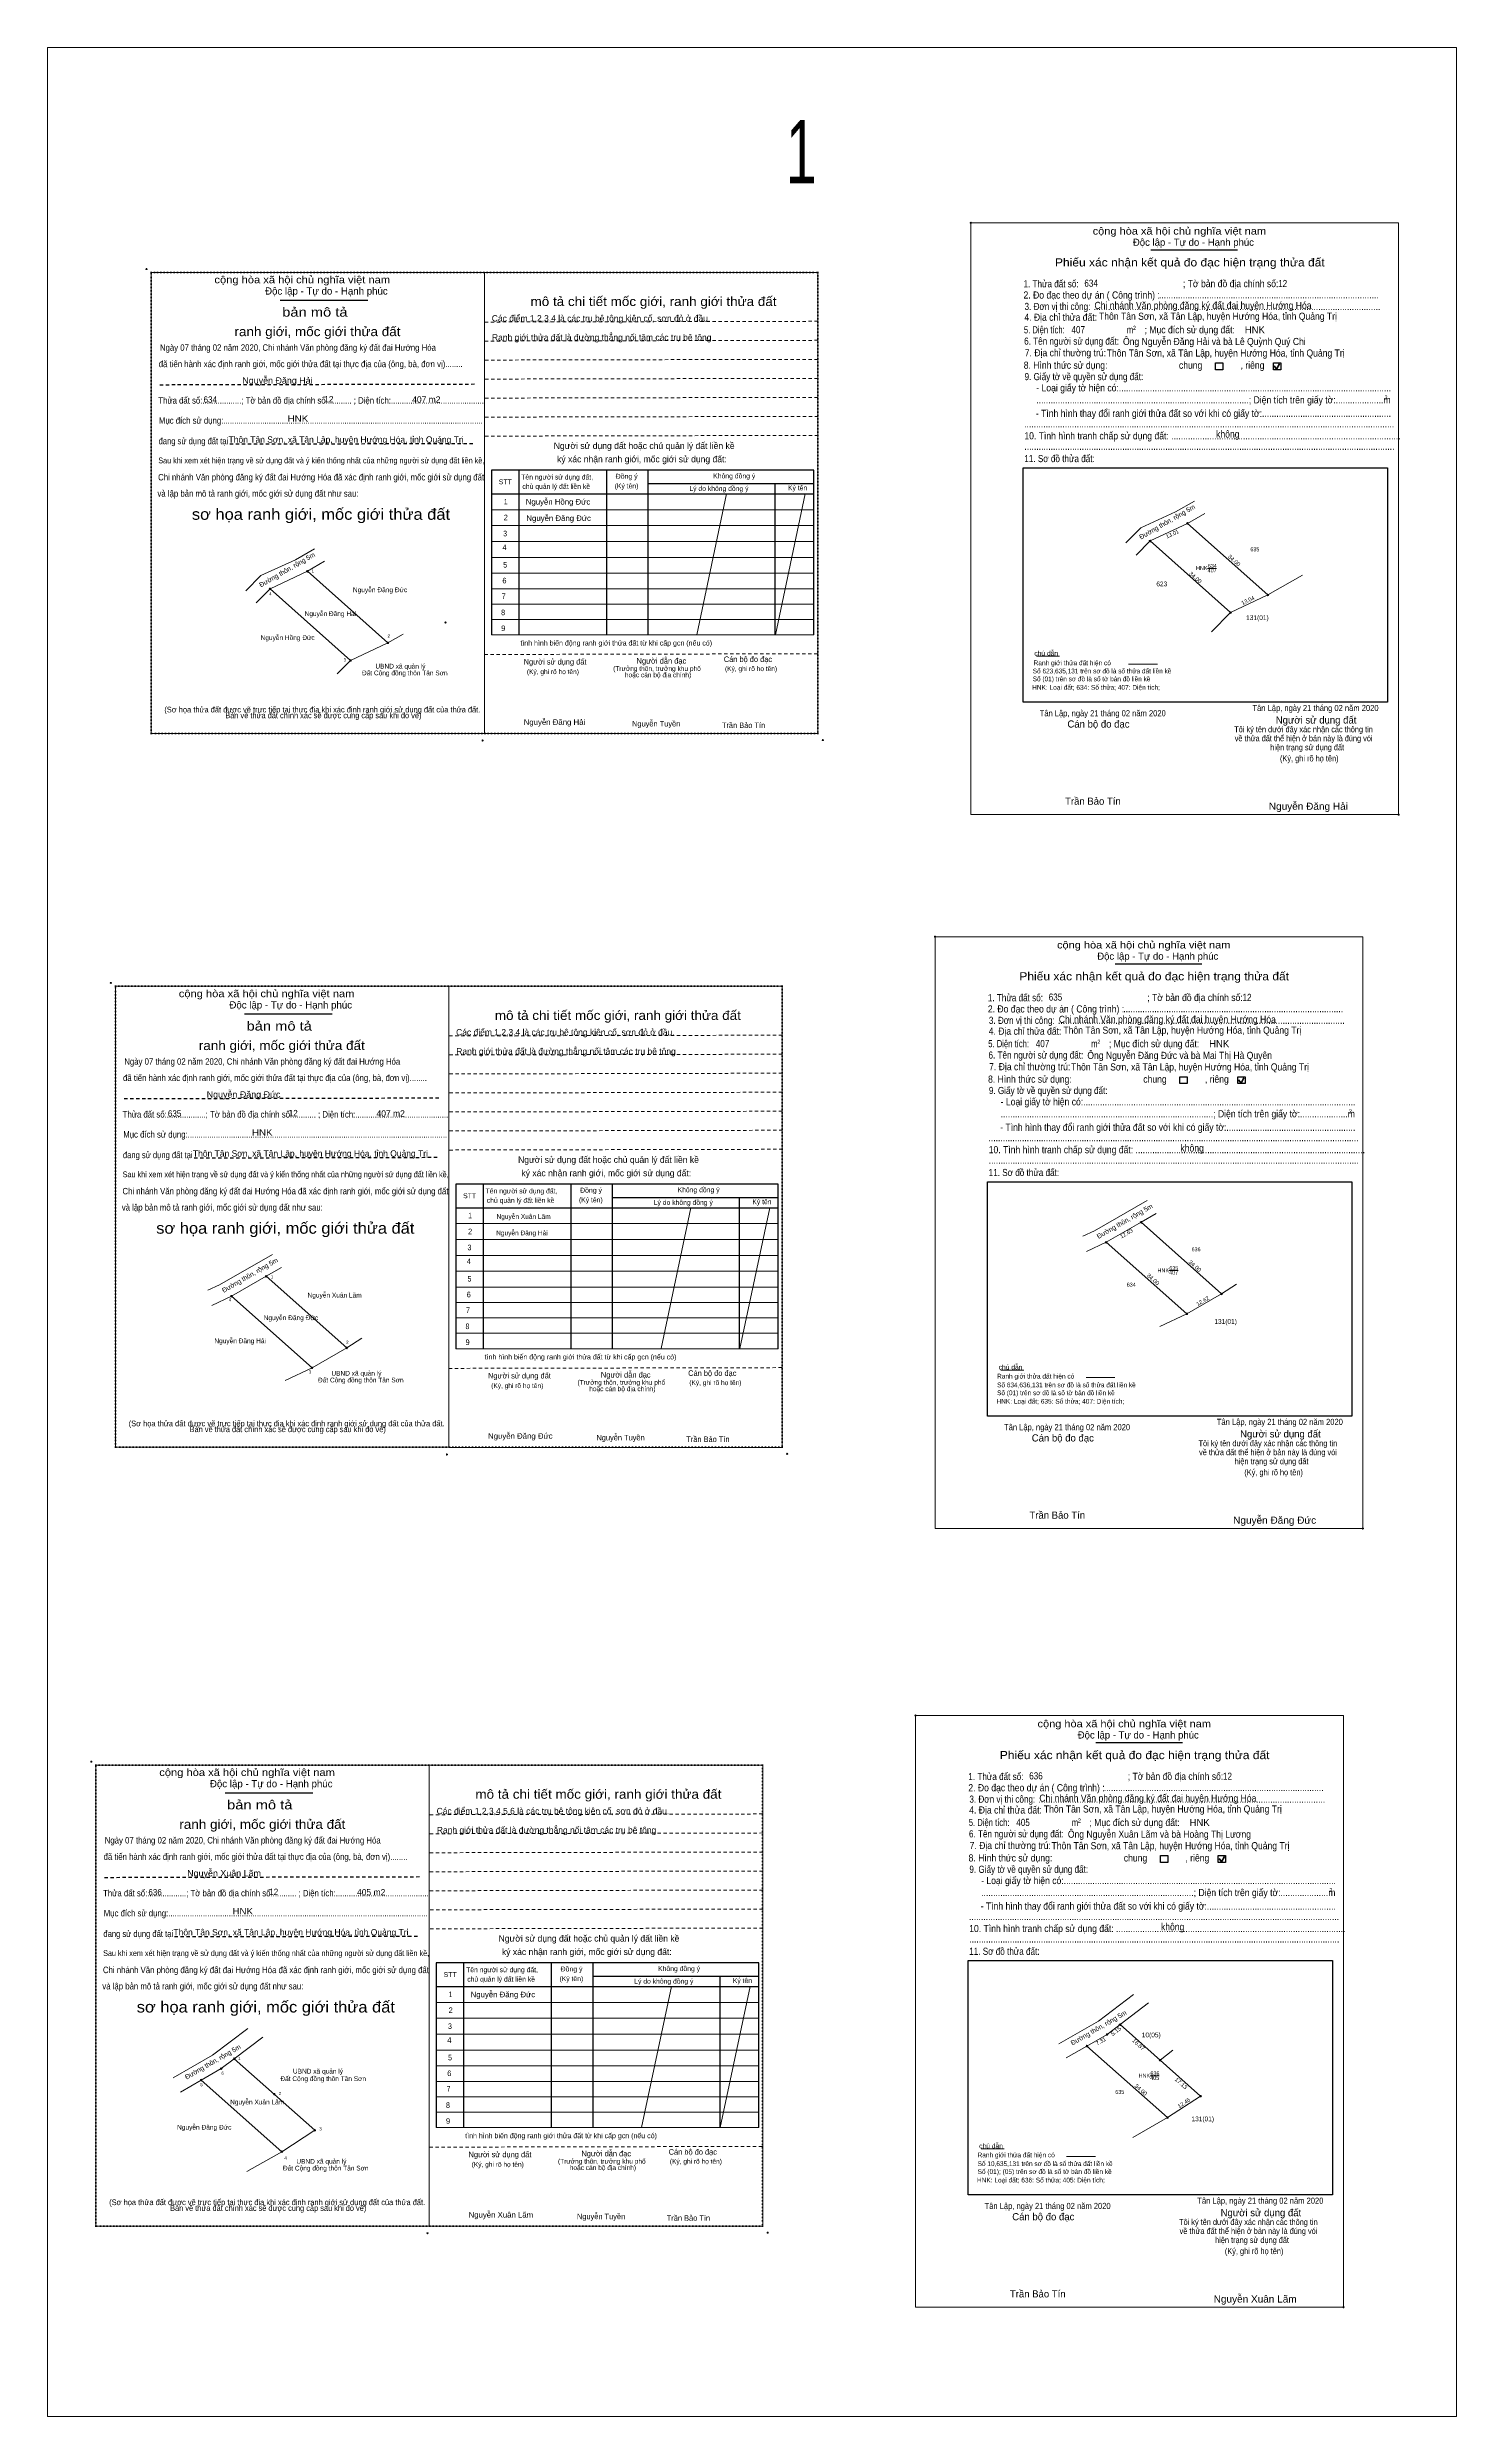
# Model space of a CAD drawing. Header units: metres. Extents: x 546991 to 548960, y 1836850 to 1838398.
# Drawn here: x 547536 to 547980, y 1837346 to 1838093 of the extents above; entities that cross this region are included whole.
import ezdxf
from ezdxf.enums import TextEntityAlignment as Align

# ---------------------------------------------------------------- set-up
doc = ezdxf.new("R2010")
doc.units = ezdxf.units.M
doc.header["$LTSCALE"] = 0.7
doc.header["$PDMODE"] = 32
doc.header["$PDSIZE"] = 0.35
doc.linetypes.add('DOTTED', pattern=[1.5, 0.3, -1.2])
doc.linetypes.add('SHORT_DASHED', pattern=[2.7, 1.5, -1.2])
for name, color, linetype, lineweight in [('1', 7, 'SHORT_DASHED', 13), ('10', 7, 'Continuous', 13), ('11', 7, 'Continuous', 13), ('13', 7, 'Continuous', 13), ('17', 7, 'Continuous', 13), ('2', 7, 'Continuous', 13), ('55', 7, 'Continuous', 13), ('6', 7, 'Continuous', 13), ('63', 7, 'Continuous', 13)]:
    doc.layers.add(name, color=color, linetype=linetype, lineweight=lineweight)
doc.layers.add('16', color=7, linetype='Continuous')

msp = doc.modelspace()

# ---------------------------------------------------------------- hatches: boundary and pattern name
at = {"layer": '13'}
for points in [[(547883.96, 1837937.58, 1), (547883.46, 1837937.58, 1)], [(547895.73, 1837943.12, 1), (547895.23, 1837943.12, 1)], [(547606.31, 1837922.48, 1), (547605.81, 1837922.48, 1)], [(547618.08, 1837928.02, 1), (547617.58, 1837928.02, 1)], [(547909.34, 1837914.96, 1), (547908.84, 1837914.96, 1)], [(547921.13, 1837920.53, 1), (547920.63, 1837920.53, 1)], [(547631.69, 1837899.86, 1), (547631.19, 1837899.86, 1)], [(547643.48, 1837905.43, 1), (547642.98, 1837905.43, 1)], [(547881.1, 1837722.59, 1), (547880.6, 1837722.59, 1)], [(547870.15, 1837716.3, 1), (547869.65, 1837716.3, 1)], [(547605.12, 1837705.56, 1), (547604.62, 1837705.56, 1)], [(547594.17, 1837699.27, 1), (547593.67, 1837699.27, 1)], [(547906.5, 1837699.99, 1), (547906, 1837699.99, 1)], [(547895.55, 1837693.71, 1), (547895.05, 1837693.71, 1)], [(547630.52, 1837682.96, 1), (547630.02, 1837682.96, 1)], [(547619.57, 1837676.68, 1), (547619.07, 1837676.68, 1)], [(547870.39, 1837466.32, 1), (547869.89, 1837466.32, 1)], [(547874.49, 1837469.44, 1), (547873.99, 1837469.44, 1)], [(547595.03, 1837458.69, 1), (547594.53, 1837458.69, 1)], [(547864.05, 1837462.68, 1), (547863.55, 1837462.68, 1)], [(547887.1, 1837458.23, 1), (547886.6, 1837458.23, 1)], [(547584.59, 1837451.93, 1), (547584.09, 1837451.93, 1)], [(547590.93, 1837455.57, 1), (547590.43, 1837455.57, 1)], [(547607.64, 1837447.48, 1), (547607.14, 1837447.48, 1)], [(547899.9, 1837446.85, 1), (547899.4, 1837446.85, 1)], [(547620.44, 1837436.1, 1), (547619.94, 1837436.1, 1)], [(547889.45, 1837440.08, 1), (547888.95, 1837440.08, 1)], [(547609.99, 1837429.33, 1), (547609.49, 1837429.33, 1)]]:
    msp.add_hatch(color=256, dxfattribs=at).paths.add_polyline_path(points)
at = {"layer": '2'}
for points in [[(547883.835, 1837937.58, 1), (547883.585, 1837937.58, 1)], [(547895.605, 1837943.12, 1), (547895.355, 1837943.12, 1)], [(547606.185, 1837922.48, 1), (547605.935, 1837922.48, 1)], [(547617.955, 1837928.02, 1), (547617.705, 1837928.02, 1)], [(547909.215, 1837914.96, 1), (547908.965, 1837914.96, 1)], [(547921.005, 1837920.53, 1), (547920.755, 1837920.53, 1)], [(547631.565, 1837899.86, 1), (547631.315, 1837899.86, 1)], [(547643.355, 1837905.43, 1), (547643.105, 1837905.43, 1)], [(547880.975, 1837722.59, 1), (547880.725, 1837722.59, 1)], [(547870.025, 1837716.3, 1), (547869.775, 1837716.3, 1)], [(547604.995, 1837705.56, 1), (547604.745, 1837705.56, 1)], [(547594.045, 1837699.27, 1), (547593.795, 1837699.27, 1)], [(547906.375, 1837699.99, 1), (547906.125, 1837699.99, 1)], [(547895.425, 1837693.71, 1), (547895.175, 1837693.71, 1)], [(547630.395, 1837682.96, 1), (547630.145, 1837682.96, 1)], [(547619.445, 1837676.68, 1), (547619.195, 1837676.68, 1)], [(547870.265, 1837466.32, 1), (547870.015, 1837466.32, 1)], [(547874.365, 1837469.44, 1), (547874.115, 1837469.44, 1)], [(547594.905, 1837458.69, 1), (547594.655, 1837458.69, 1)], [(547863.925, 1837462.68, 1), (547863.675, 1837462.68, 1)], [(547886.975, 1837458.23, 1), (547886.725, 1837458.23, 1)], [(547584.465, 1837451.93, 1), (547584.215, 1837451.93, 1)], [(547590.805, 1837455.57, 1), (547590.555, 1837455.57, 1)], [(547607.515, 1837447.48, 1), (547607.265, 1837447.48, 1)], [(547899.775, 1837446.85, 1), (547899.525, 1837446.85, 1)], [(547620.315, 1837436.1, 1), (547620.065, 1837436.1, 1)], [(547889.325, 1837440.08, 1), (547889.075, 1837440.08, 1)], [(547609.865, 1837429.33, 1), (547609.615, 1837429.33, 1)]]:
    msp.add_hatch(color=256, dxfattribs=at).paths.add_polyline_path(points)

# ---------------------------------------------------------------- linework, layer by layer
at = {"layer": '1'}
for p, q in [((547673.87, 1838006.65), (547779.06, 1838006.88)), ((547673.88, 1838000.65), (547779.07, 1838000.88)), ((547673.9, 1837994.65), (547779.09, 1837994.88)), ((547673.91, 1837988.65), (547779.1, 1837988.88)), ((547673.92, 1837982.65), (547779.11, 1837982.88)), ((547673.94, 1837976.65), (547779.13, 1837976.88)), ((547673.95, 1837970.65), (547779.14, 1837970.88)), ((547673.74, 1837901.75), (547778.93, 1837901.98)), ((547662.62, 1837781.4), (547767.81, 1837781.63)), ((547662.63, 1837775.4), (547767.82, 1837775.63)), ((547662.65, 1837769.4), (547767.84, 1837769.63)), ((547662.66, 1837763.4), (547767.85, 1837763.63)), ((547662.67, 1837757.4), (547767.86, 1837757.63)), ((547662.69, 1837751.4), (547767.88, 1837751.63)), ((547662.7, 1837745.4), (547767.89, 1837745.63)), ((547662.49, 1837676.5), (547767.68, 1837676.73)), ((547656.47, 1837535.67), (547761.66, 1837535.9)), ((547656.48, 1837529.67), (547761.67, 1837529.9)), ((547656.5, 1837523.67), (547761.69, 1837523.9)), ((547656.51, 1837517.67), (547761.7, 1837517.9)), ((547656.52, 1837511.67), (547761.71, 1837511.9)), ((547656.54, 1837505.67), (547761.73, 1837505.9)), ((547656.55, 1837499.67), (547761.74, 1837499.9)), ((547656.34, 1837430.77), (547761.53, 1837431))]:
    msp.add_line(p, q, dxfattribs=at)
at = {"layer": '1', "lineweight": 25}
for p, q in [((547571.25, 1837986.88), (547670.8, 1837987.1)), ((547593.36, 1837968.18), (547670.72, 1837968.35)), ((547560, 1837761.63), (547659.55, 1837761.85)), ((547582.11, 1837742.93), (547659.47, 1837743.1)), ((547553.85, 1837515.9), (547653.4, 1837516.12)), ((547575.96, 1837497.2), (547653.32, 1837497.37))]:
    msp.add_line(p, q, dxfattribs=at)
at = {"layer": '1', "linetype": 'DOTTED', "lineweight": 53}
for points in [[(547568.51, 1838022.33), (547778.88, 1838022.33), (547778.88, 1837876.84), (547568.51, 1837876.84)], [(547557.26, 1837797.08), (547767.63, 1837797.08), (547767.63, 1837651.59), (547557.26, 1837651.59)], [(547551.11, 1837551.35), (547761.48, 1837551.35), (547761.48, 1837405.86), (547551.11, 1837405.86)]]:
    msp.add_lwpolyline(points, close=True, dxfattribs=at)
at = {"layer": '10'}
for p, q in [((547876.08, 1837936.95), (547880.79, 1837941.75)), ((547879.33, 1837933.12), (547883.71, 1837937.58)), ((547883.71, 1837937.58), (547909.09, 1837914.96)), ((547895.48, 1837943.12), (547920.88, 1837920.53)), ((547598.43, 1837921.85), (547603.14, 1837926.65)), ((547601.68, 1837918.02), (547606.06, 1837922.48)), ((547606.06, 1837922.48), (547631.44, 1837899.86)), ((547617.83, 1837928.02), (547643.23, 1837905.43)), ((547903.11, 1837908.86), (547909.09, 1837914.96)), ((547627.26, 1837895.6), (547631.44, 1837899.86)), ((547880.85, 1837722.59), (547906.25, 1837699.99)), ((547869.9, 1837716.3), (547895.3, 1837693.71)), ((547604.87, 1837705.56), (547630.27, 1837682.96)), ((547593.92, 1837699.27), (547619.32, 1837676.68)), ((547874.24, 1837469.44), (547899.65, 1837446.85)), ((547594.78, 1837458.69), (547620.19, 1837436.1)), ((547863.8, 1837462.68), (547889.2, 1837440.08)), ((547886.85, 1837458.23), (547890.93, 1837461.35)), ((547584.34, 1837451.93), (547609.74, 1837429.33))]:
    msp.add_line(p, q, dxfattribs=at)
at = {"layer": '11'}
for p, q in [((547895.48, 1837943.12), (547900.93, 1837946.25)), ((547617.83, 1837928.02), (547623.28, 1837931.15)), ((547931.83, 1837926.81), (547920.88, 1837920.53)), ((547648.05, 1837908.2), (547643.23, 1837905.43)), ((547869.9, 1837716.3), (547880.85, 1837722.59)), ((547593.92, 1837699.27), (547604.87, 1837705.56)), ((547906.25, 1837699.99), (547895.3, 1837693.71)), ((547630.27, 1837682.96), (547619.32, 1837676.68)), ((547857.26, 1837458.92), (547863.8, 1837462.68)), ((547577.8, 1837448.17), (547584.34, 1837451.93)), ((547889.2, 1837440.08), (547878.25, 1837433.8)), ((547609.74, 1837429.33), (547598.79, 1837423.05))]:
    msp.add_line(p, q, dxfattribs=at)
at = {"layer": '13'}
for p, q in [((547750.11, 1837952.45), (547740.68, 1837907.97)), ((547774.94, 1837952.45), (547765.51, 1837907.97)), ((547901.82, 1837928.92), (547904.68, 1837928.92)), ((547738.86, 1837727.2), (547729.43, 1837682.72)), ((547763.69, 1837727.2), (547754.26, 1837682.72)), ((547889.66, 1837707.33), (547892.52, 1837707.33)), ((547732.71, 1837481.47), (547723.28, 1837436.99)), ((547757.54, 1837481.47), (547748.11, 1837436.99)), ((547883.71, 1837453.25), (547886.57, 1837453.25))]:
    msp.add_line(p, q, dxfattribs=at)
for centre in [(547883.71, 1837937.58), (547895.48, 1837943.12), (547606.06, 1837922.48), (547617.83, 1837928.02), (547909.09, 1837914.96), (547920.88, 1837920.53), (547631.44, 1837899.86), (547643.23, 1837905.43), (547880.85, 1837722.59), (547869.9, 1837716.3), (547604.87, 1837705.56), (547593.92, 1837699.27), (547906.25, 1837699.99), (547895.3, 1837693.71), (547630.27, 1837682.96), (547619.32, 1837676.68), (547870.14, 1837466.32), (547874.24, 1837469.44), (547594.78, 1837458.69), (547863.8, 1837462.68), (547886.85, 1837458.23), (547584.34, 1837451.93), (547590.68, 1837455.57), (547607.39, 1837447.48), (547899.65, 1837446.85), (547620.19, 1837436.1), (547889.2, 1837440.08), (547609.74, 1837429.33)]:
    msp.add_circle(centre, 0.25, dxfattribs=at)
at = {"layer": '17'}
for p, q in [((547847.86, 1837901.2), (547855.1, 1837901.2)), ((547836.61, 1837675.95), (547843.85, 1837675.95)), ((547830.46, 1837430.22), (547837.7, 1837430.22))]:
    msp.add_line(p, q, dxfattribs=at)
at = {"layer": '2', "lineweight": 25}
for p, q in [((547883.97, 1838029.39), (547911.28, 1838029.39)), ((547609.27, 1838013.6), (547636.93, 1838013.6)), ((547684.52, 1837959.87), (547684.52, 1837907.97)), ((547712.19, 1837959.87), (547712.19, 1837907.97)), ((547725.29, 1837959.87), (547725.29, 1837907.97)), ((547843.67, 1837960.66), (547958.6, 1837960.66)), ((547958.6, 1837960.66), (547958.6, 1837886.68)), ((547675.91, 1837952.45), (547777.65, 1837952.45)), ((547725.29, 1837955.69), (547777.65, 1837955.69)), ((547765.36, 1837955.69), (547765.36, 1837907.97)), ((547872.73, 1837804.14), (547900.03, 1837804.14)), ((547598.03, 1837788.34), (547625.68, 1837788.34)), ((547673.27, 1837734.62), (547673.27, 1837682.71)), ((547700.95, 1837734.62), (547700.95, 1837682.71)), ((547714.04, 1837734.62), (547714.04, 1837682.71)), ((547832.42, 1837735.41), (547947.36, 1837735.41)), ((547947.36, 1837735.41), (547947.36, 1837661.43)), ((547664.66, 1837727.2), (547766.4, 1837727.2)), ((547714.04, 1837730.43), (547766.4, 1837730.43)), ((547754.11, 1837730.43), (547754.11, 1837682.71)), ((547866.58, 1837558.41), (547893.88, 1837558.41)), ((547591.88, 1837542.61), (547619.53, 1837542.61)), ((547667.12, 1837488.89), (547667.12, 1837436.98)), ((547694.8, 1837488.89), (547694.8, 1837436.98)), ((547707.89, 1837488.89), (547707.89, 1837436.98)), ((547826.27, 1837489.68), (547941.21, 1837489.68)), ((547941.21, 1837489.68), (547941.21, 1837415.7)), ((547658.51, 1837481.47), (547760.25, 1837481.47)), ((547707.89, 1837484.7), (547760.25, 1837484.7)), ((547747.96, 1837484.7), (547747.96, 1837436.98))]:
    msp.add_line(p, q, dxfattribs=at)
at = {"layer": '2', "lineweight": 35}
for p, q in [((547922.87, 1837992.8), (547923.64, 1837991.8)), ((547923.64, 1837991.8), (547924.57, 1837993.47)), ((547911.62, 1837767.54), (547912.39, 1837766.54)), ((547912.39, 1837766.54), (547913.32, 1837768.22)), ((547905.47, 1837521.81), (547906.24, 1837520.81)), ((547906.24, 1837520.81), (547907.17, 1837522.49))]:
    msp.add_line(p, q, dxfattribs=at)
at = {"layer": '2'}
for p, q in [((547675.91, 1837947.43), (547777.65, 1837947.43)), ((547675.91, 1837942.42), (547777.65, 1837942.42)), ((547675.91, 1837937.4), (547777.65, 1837937.4)), ((547675.91, 1837932.38), (547777.65, 1837932.38)), ((547675.91, 1837927.37), (547777.65, 1837927.37)), ((547675.91, 1837922.52), (547777.65, 1837922.52)), ((547675.91, 1837917.67), (547777.65, 1837917.67)), ((547675.91, 1837912.82), (547777.65, 1837912.82)), ((547675.91, 1837907.97), (547777.65, 1837907.97)), ((547664.66, 1837722.18), (547766.4, 1837722.18)), ((547664.66, 1837717.16), (547766.4, 1837717.16)), ((547664.66, 1837712.14), (547766.4, 1837712.14)), ((547664.66, 1837707.13), (547766.4, 1837707.13)), ((547664.66, 1837702.11), (547766.4, 1837702.11)), ((547664.66, 1837697.26), (547766.4, 1837697.26)), ((547664.66, 1837692.41), (547766.4, 1837692.41)), ((547664.66, 1837687.56), (547766.4, 1837687.56)), ((547664.66, 1837682.71), (547766.4, 1837682.71)), ((547658.51, 1837476.45), (547760.25, 1837476.45)), ((547658.51, 1837471.43), (547760.25, 1837471.43)), ((547658.51, 1837466.41), (547760.25, 1837466.41)), ((547658.51, 1837461.4), (547760.25, 1837461.4)), ((547658.51, 1837456.38), (547760.25, 1837456.38)), ((547658.51, 1837451.53), (547760.25, 1837451.53)), ((547658.51, 1837446.68), (547760.25, 1837446.68)), ((547658.51, 1837441.83), (547760.25, 1837441.83)), ((547658.51, 1837436.98), (547760.25, 1837436.98))]:
    msp.add_line(p, q, dxfattribs=at)
for points in [[(547827.11, 1838037.95), (547962.12, 1838037.95), (547962.12, 1837851.22), (547827.11, 1837851.22)], [(547815.86, 1837812.7), (547950.87, 1837812.7), (547950.87, 1837625.97), (547815.86, 1837625.97)], [(547809.71, 1837566.97), (547944.72, 1837566.97), (547944.72, 1837380.24), (547809.71, 1837380.24)]]:
    msp.add_lwpolyline(points, close=True, dxfattribs=at)
for points in [[(547568.52, 1837876.84), (547568.51, 1837876.84), (547568.51, 1838022.33), (547673.7, 1838022.33), (547673.7, 1838022.32)], [(547673.7, 1838022.32), (547673.7, 1837876.84), (547568.52, 1837876.84)], [(547673.7, 1838022.33), (547778.89, 1838022.33), (547778.89, 1837876.84), (547778.89, 1837876.84)], [(547673.7, 1838022.33), (547778.89, 1838022.33), (547778.89, 1837876.84)], [(547778.89, 1837876.84), (547673.7, 1837876.84), (547673.7, 1838022.32)], [(547778.89, 1837876.84), (547673.7, 1837876.84), (547673.7, 1838022.32)], [(547557.27, 1837651.59), (547557.26, 1837651.59), (547557.26, 1837797.07), (547662.45, 1837797.07), (547662.45, 1837797.07)], [(547662.45, 1837797.07), (547662.45, 1837651.59), (547557.27, 1837651.59)], [(547662.45, 1837797.07), (547767.64, 1837797.07), (547767.64, 1837651.58), (547767.64, 1837651.58)], [(547767.64, 1837651.58), (547662.45, 1837651.58), (547662.45, 1837797.07)], [(547662.45, 1837797.07), (547767.64, 1837797.07), (547767.64, 1837651.58)], [(547767.64, 1837651.58), (547662.45, 1837651.58), (547662.45, 1837797.07)], [(547551.12, 1837405.86), (547551.11, 1837405.86), (547551.11, 1837551.34), (547656.3, 1837551.34), (547656.3, 1837551.34)], [(547656.3, 1837551.34), (547656.3, 1837405.86), (547551.12, 1837405.86)], [(547656.3, 1837551.34), (547761.49, 1837551.34), (547761.49, 1837405.85), (547761.49, 1837405.85)], [(547761.49, 1837405.85), (547656.3, 1837405.85), (547656.3, 1837551.34)], [(547656.3, 1837551.34), (547761.49, 1837551.34), (547761.49, 1837405.85)], [(547761.49, 1837405.85), (547656.3, 1837405.85), (547656.3, 1837551.34)]]:
    msp.add_lwpolyline(points, dxfattribs=at)
at = {"layer": '2', "lineweight": 25}
for points in [[(547904.36, 1837993.76), (547906.68, 1837993.76), (547906.68, 1837991.6), (547904.36, 1837991.6)], [(547922.6, 1837993.76), (547924.92, 1837993.76), (547924.92, 1837991.6), (547922.6, 1837991.6)], [(547893.11, 1837768.5), (547895.43, 1837768.5), (547895.43, 1837766.34), (547893.11, 1837766.34)], [(547911.35, 1837768.5), (547913.67, 1837768.5), (547913.67, 1837766.34), (547911.35, 1837766.34)], [(547886.96, 1837522.77), (547889.28, 1837522.77), (547889.28, 1837520.61), (547886.96, 1837520.61)], [(547905.2, 1837522.77), (547907.52, 1837522.77), (547907.52, 1837520.61), (547905.2, 1837520.61)]]:
    msp.add_lwpolyline(points, close=True, dxfattribs=at)
for points in [[(547777.65, 1837907.97), (547777.65, 1837959.87), (547675.91, 1837959.87), (547675.91, 1837907.97)], [(547958.6, 1837886.68), (547843.67, 1837886.68), (547843.67, 1837960.66)], [(547766.4, 1837682.71), (547766.4, 1837734.62), (547664.66, 1837734.62), (547664.66, 1837682.71)], [(547947.36, 1837661.43), (547832.42, 1837661.43), (547832.42, 1837735.41)], [(547760.25, 1837436.98), (547760.25, 1837488.89), (547658.51, 1837488.89), (547658.51, 1837436.98)], [(547941.21, 1837415.7), (547826.27, 1837415.7), (547826.27, 1837489.68)]]:
    msp.add_lwpolyline(points, dxfattribs=at)
at = {"layer": '2'}
for centre in [(547883.71, 1837937.58), (547895.48, 1837943.12), (547606.06, 1837922.48), (547617.83, 1837928.02), (547909.09, 1837914.96), (547920.88, 1837920.53), (547631.44, 1837899.86), (547643.23, 1837905.43), (547880.85, 1837722.59), (547869.9, 1837716.3), (547604.87, 1837705.56), (547593.92, 1837699.27), (547906.25, 1837699.99), (547895.3, 1837693.71), (547630.27, 1837682.96), (547619.32, 1837676.68), (547870.14, 1837466.32), (547874.24, 1837469.44), (547594.78, 1837458.69), (547863.8, 1837462.68), (547886.85, 1837458.23), (547584.34, 1837451.93), (547590.68, 1837455.57), (547607.39, 1837447.48), (547899.65, 1837446.85), (547620.19, 1837436.1), (547889.2, 1837440.08), (547609.74, 1837429.33)]:
    msp.add_circle(centre, 0.125, dxfattribs=at)
for p in [(547827.11, 1838037.95), (547567.08, 1838023.38), (547673.13, 1837874.6), (547780.45, 1837874.77), (547962.12, 1837851.22), (547815.86, 1837812.7), (547555.83, 1837798.12), (547661.89, 1837649.34), (547769.2, 1837649.52), (547950.87, 1837625.97), (547809.71, 1837566.97), (547549.68, 1837552.39), (547655.74, 1837403.61), (547763.05, 1837403.79), (547944.72, 1837380.24)]:
    msp.add_point(p, dxfattribs=at)
at = {"layer": '55'}
for p, q in [((547883.71, 1837937.58), (547895.48, 1837943.12)), ((547606.06, 1837922.48), (547617.83, 1837928.02)), ((547909.09, 1837914.96), (547920.88, 1837920.53)), ((547631.44, 1837899.86), (547643.23, 1837905.43)), ((547880.85, 1837722.59), (547885.63, 1837725.33)), ((547863.64, 1837713.35), (547869.9, 1837716.3)), ((547604.87, 1837705.56), (547609.65, 1837708.3)), ((547587.66, 1837696.32), (547593.92, 1837699.27)), ((547906.25, 1837699.99), (547910.99, 1837703.06)), ((547886.79, 1837689.69), (547895.3, 1837693.71)), ((547630.27, 1837682.96), (547635.01, 1837686.03)), ((547610.81, 1837672.66), (547619.32, 1837676.68)), ((547874.24, 1837469.44), (547883.24, 1837476.27)), ((547594.78, 1837458.69), (547603.78, 1837465.52)), ((547889.2, 1837440.08), (547899.65, 1837446.85)), ((547609.74, 1837429.33), (547620.19, 1837436.1))]:
    msp.add_line(p, q, dxfattribs=at)
for points in [[(547880.79, 1837941.75), (547891.7, 1837946.72), (547897.7, 1837950.17)], [(547603.14, 1837926.65), (547614.05, 1837931.62), (547620.05, 1837935.07)], [(547862.44, 1837718.22), (547866.12, 1837719.9), (547882.78, 1837729.47)], [(547586.46, 1837701.19), (547590.14, 1837702.87), (547606.8, 1837712.44)], [(547854.91, 1837463.35), (547867.42, 1837470.53), (547878.47, 1837478.92)], [(547575.45, 1837452.6), (547587.96, 1837459.78), (547599.01, 1837468.17)], [(547863.8, 1837462.68), (547870.14, 1837466.32), (547874.24, 1837469.44)], [(547584.34, 1837451.93), (547590.68, 1837455.57), (547594.78, 1837458.69)]]:
    msp.add_lwpolyline(points, dxfattribs=at)
msp.add_point((547661.43, 1837911.84), dxfattribs=at)
at = {"layer": '6'}
for p, q in [((547876.88, 1837898.74), (547886.02, 1837898.74)), ((547863.49, 1837673.59), (547872.63, 1837673.59)), ((547857.34, 1837427.86), (547866.48, 1837427.86))]:
    msp.add_line(p, q, dxfattribs=at)
at = {"layer": '63'}
msp.add_lwpolyline([(547535.82, 1838093.31), (547980.41, 1838093.31), (547980.41, 1837345.75), (547535.82, 1837345.75)], close=True, dxfattribs=at)

# ---------------------------------------------------------------- texts
at = {"layer": '1'}
for p in [(547900.025, 1837928.4), (547887.865, 1837706.8), (547881.915, 1837452.73)]:
    msp.add_text('HNK', height=1.25, dxfattribs=at).set_placement(p, align=Align.CENTER)
for s, height, width, p in [('407', 1.25, 0.85, (547903.275, 1837927.66)), ('634', 1.25, 0.85, (547903.35, 1837929.09)), ('635', 1.25, 0.85, (547916.765, 1837934.31)), ('(Sơ họa thửa đất được vẽ trực tiếp tại thực địa khi xác định ranh giới sử dụng đất của thửa đất.', 1.8, 0.9, (547622.565, 1837883.47)), (' Bản vẽ thửa đất chính xác sẽ được cung cấp sau khi đo vẽ)', 1.8, 0.85, (547622.56, 1837881.64)), ('636', 1.25, 0.85, (547898.215, 1837713.44)), ('407', 1.25, 0.85, (547891.115, 1837706.06)), ('635', 1.25, 0.85, (547891.185, 1837707.49)), ('634', 1.25, 0.85, (547877.77, 1837702.27)), ('(Sơ họa thửa đất được vẽ trực tiếp tại thực địa khi xác định ranh giới sử dụng đất của thửa đất.', 1.8, 0.9, (547611.315, 1837658.21)), (' Bản vẽ thửa đất chính xác sẽ được cung cấp sau khi đo vẽ)', 1.8, 0.85, (547611.31, 1837656.38)), ('405', 1.25, 0.85, (547885.165, 1837451.99)), ('636', 1.25, 0.85, (547885.235, 1837453.42)), ('635', 1.25, 0.85, (547874.135, 1837447.58)), ('(Sơ họa thửa đất được vẽ trực tiếp tại thực địa khi xác định ranh giới sử dụng đất của thửa đất.', 1.8, 0.9, (547605.165, 1837412.48)), (' Bản vẽ thửa đất chính xác sẽ được cung cấp sau khi đo vẽ)', 1.8, 0.85, (547605.16, 1837410.65))]:
    msp.add_text(s, height=height, dxfattribs=dict(at, width=width)).set_placement(p, align=Align.CENTER)
at = {"layer": '10'}
for s, width, p in [('Nguyễn Đăng Đức', 0.95, (547632.2, 1837921.41)), ('623', 0.85, (547885.69, 1837923.27)), ('Nguyễn Đăng Hải', 0.9, (547616.97, 1837913.88)), ('131(01)', 0.9, (547914.02, 1837912.62)), ('Nguyễn Hồng Đức', 0.9, (547603.08, 1837906.32)), ('UBND xã quản lý', 0.9, (547639.3, 1837897.31)), ('Đất Cộng đồng thôn Tân Sơn', 0.9, (547635.07, 1837895.18)), ('Nguyễn Đăng Hải', 0.9, (547677.41, 1837718.49)), ('Nguyễn Xuân Lãm', 0.9, (547677.51, 1837723.68)), ('Nguyễn Xuân Lãm', 0.9, (547617.9, 1837698.85)), ('Nguyễn Đăng Đức', 0.95, (547604.06, 1837691.72)), ('131(01)', 0.9, (547903.99, 1837690.54)), ('Nguyễn Đăng Hải', 0.9, (547588.5, 1837684.44)), ('UBND xã quản lý', 0.9, (547625.42, 1837674.2)), ('Đất Cộng đồng thôn Tân Sơn', 0.9, (547621.19, 1837672.07)), ('10(05)', 0.9, (547881.1, 1837465.43)), ('Đất Cộng đồng thôn Tân Sơn', 0.9, (547609.34, 1837451.63)), ('UBND xã quản lý', 0.9, (547613.29, 1837453.99)), ('Nguyễn Xuân Lãm', 0.9, (547593.47, 1837444.26)), ('Nguyễn Đăng Đức', 0.95, (547576.73, 1837436.31)), ('131(01)', 0.9, (547896.78, 1837438.94)), ('Đất Cộng đồng thôn Tân Sơn', 0.9, (547610.13, 1837423.41)), ('UBND xã quản lý', 0.9, (547614.36, 1837425.54))]:
    msp.add_text(s, height=1.5, dxfattribs=dict(at, width=width)).set_placement(p)
at = {"layer": '11', "width": 0.95}
for p in [(547889.4664, 1837942.955), (547611.8164, 1837927.855), (547876.0664, 1837722.295), (547600.0864, 1837705.265), (547867.8464, 1837467.785), (547588.3864, 1837457.035)]:
    msp.add_text('Đường thôn, rộng 5m', height=1.5, rotation=29.872, dxfattribs=at).set_placement(p, align=Align.CENTER)
at = {"layer": '16'}
for s, height, width, p in [('Ngày 07 tháng 02 năm 2020, Chi nhánh Văn phòng đăng ký đất đai Hướng Hóa', 2.04, 0.9, (547571.32, 1837997.57)), (' đã tiến hành xác định ranh giới, mốc giới thửa đất tại thực địa của (ông, bà, đơn vị)........', 2.04, 0.9, (547570.26, 1837992.41)), ('Thửa đất số:..................; Tờ bản đồ địa chính số:........... ; Diện tích:...........................................', 2.04, 0.9, (547570.81, 1837980.9)), ('Mục đích sử dụng:........................................................................................................................', 2.04, 0.9, (547571, 1837974.57)), ('đang sử dụng đất tại', 2.04, 0.85, (547570.9, 1837968.09)), ('Chi nhánh Văn phòng đăng ký đất đai Hướng Hóa đã xác định ranh giới, mốc giới sử dụng đất', 2.04, 0.9, (547570.75, 1837956.67)), ('Sau khi xem xét hiện trạng về sử dụng đất và ý kiến thống nhất của những người sử dụng đất liền kề,', 1.836, 0.9, (547570.8, 1837962.06)), (' và lập bản mô tả ranh giới, mốc giới sử dụng đất như sau:', 2.04, 0.9, (547569.87, 1837951.53)), ('Ngày 07 tháng 02 năm 2020, Chi nhánh Văn phòng đăng ký đất đai Hướng Hóa', 2.04, 0.9, (547560.07, 1837772.31)), (' đã tiến hành xác định ranh giới, mốc giới thửa đất tại thực địa của (ông, bà, đơn vị)........', 2.04, 0.9, (547559.01, 1837767.15)), ('Thửa đất số:..................; Tờ bản đồ địa chính số:........... ; Diện tích:...........................................', 2.04, 0.9, (547559.56, 1837755.64)), ('Mục đích sử dụng:........................................................................................................................', 2.04, 0.9, (547559.75, 1837749.31)), ('đang sử dụng đất tại', 2.04, 0.85, (547559.65, 1837742.83)), ('Sau khi xem xét hiện trạng về sử dụng đất và ý kiến thống nhất của những người sử dụng đất liền kề,', 1.836, 0.9, (547559.55, 1837736.8)), (' và lập bản mô tả ranh giới, mốc giới sử dụng đất như sau:', 2.04, 0.9, (547558.62, 1837726.27)), ('Chi nhánh Văn phòng đăng ký đất đai Hướng Hóa đã xác định ranh giới, mốc giới sử dụng đất', 2.04, 0.9, (547559.5, 1837731.41)), ('Ngày 07 tháng 02 năm 2020, Chi nhánh Văn phòng đăng ký đất đai Hướng Hóa', 2.04, 0.9, (547553.92, 1837526.58)), (' đã tiến hành xác định ranh giới, mốc giới thửa đất tại thực địa của (ông, bà, đơn vị)........', 2.04, 0.9, (547552.86, 1837521.42)), ('Thửa đất số:..................; Tờ bản đồ địa chính số:........... ; Diện tích:...........................................', 2.04, 0.9, (547553.41, 1837509.91)), ('Mục đích sử dụng:........................................................................................................................', 2.04, 0.9, (547553.6, 1837503.58)), ('đang sử dụng đất tại', 2.04, 0.85, (547553.5, 1837497.1)), ('Chi nhánh Văn phòng đăng ký đất đai Hướng Hóa đã xác định ranh giới, mốc giới sử dụng đất', 2.04, 0.9, (547553.35, 1837485.68)), ('Sau khi xem xét hiện trạng về sử dụng đất và ý kiến thống nhất của những người sử dụng đất liền kề,', 1.836, 0.9, (547553.4, 1837491.07)), (' và lập bản mô tả ranh giới, mốc giới sử dụng đất như sau:', 2.04, 0.9, (547552.47, 1837480.54))]:
    msp.add_text(s, height=height, dxfattribs=dict(at, width=width)).set_placement(p)
at = {"layer": '2'}
for s, height, width, p in [('cộng hòa xã hội chủ nghĩa việt nam', 2.253, 1.15, (547865.6, 1838034.25)), ('cộng hòa xã hội chủ nghĩa việt nam', 2.282, 1.15, (547588.52, 1838018.88)), ('1. Thửa đất số:', 2.253, 0.85, (547843.78, 1838017.59)), ('634', 2.25, 0.85, (547862.97, 1838017.79)), ('; Tờ bản đồ địa chính số:', 2.253, 0.9, (547894.07, 1838017.65)), ('12', 2.25, 0.85, (547924.11, 1838017.69)), ('2. Đo đạc theo dự án ( Công trình) : ', 2.255, 0.9, (547843.77, 1838014.05)), ('3. Đơn vị thi công:', 2.255, 0.85, (547844.1, 1838010.45)), ('Chi nhánh Văn phòng đăng ký đất đai huyện Hướng Hóa', 2.25, 0.9, (547866.16, 1838010.77)), ('............................................................................................', 2.255, 0.9, (547886.49, 1838014.13)), ('5. Diện tích:', 2.255, 0.8, (547843.9, 1838003.09)), ('4. Địa chỉ thửa đất:', 2.255, 0.9, (547844.04, 1838007.03)), ('407', 2.25, 0.85, (547858.9, 1838003.11)), ('........................................................................................................................', 2.255, 0.9, (547865.88, 1838010.45)), ('Thôn Tân Sơn, xã Tân Lập, huyện Hướng Hóa, tỉnh Quảng Trị', 2.25, 0.9, (547867.6, 1838007.35)), ('m', 2.253, 0.8, (547876.38, 1838003.09)), ('2', 1.288, 0.8, (547878.32, 1838004.17)), ('; Mục đích sử dụng đất:', 2.253, 0.9, (547881.97, 1838003.09)), ('6. Tên người sử dụng đất:', 2.255, 0.85, (547843.97, 1837999.5)), ('7. Địa chỉ thường trú:', 2.255, 0.9, (547844.17, 1837995.83)), ('Thôn Tân Sơn, xã Tân Lập, huyện Hướng Hóa, tỉnh Quảng Trị', 2.25, 0.9, (547870.02, 1837995.75)), ('Ông Nguyễn Đăng Hải và bà Lê Quỳnh Quý Chi', 2.25, 0.9, (547875.16, 1837999.39)), ('Nguyễn Đăng Hải', 2, 1.05, (547597.33, 1837987.2)), ('8. Hình thức sử dụng:', 2.255, 0.9, (547843.84, 1837991.9)), ('9. Giấy tờ về quyền sử dụng đất:', 2.255, 0.85, (547844.1, 1837988.31)), ('chung                , riêng', 2.253, 0.9, (547892.81, 1837991.9)), ('634', 2, 0.95, (547585.08, 1837981.2)), ('12', 2, 0.95, (547623.22, 1837981.32)), ('     - Loại giấy tờ hiện có:..................................................................................................................', 2.253, 0.9, (547844.04, 1837984.77)), ('     .........................................................................................; Diện tích trên giấy tờ:....................m', 2.253, 0.9, (547844.04, 1837980.97)), ('2', 1.288, 0.8, (547957.66, 1837982.23)), ('HNK', 2, 1.15, (547611.61, 1837975.2)), ('...........................................................................................................................................................', 2.253, 0.9, (547843.97, 1837973.44)), ('     - Tình hình thay đổi ranh giới thửa đất so với khi có giấy tờ:......................................................', 2.253, 0.9, (547843.9, 1837976.71)), ('10. Tình hình tranh chấp sử dụng đất: ................................................................................................', 2.255, 0.9, (547844.04, 1837969.63)), ('...........................................................................................................................................................', 2.253, 0.9, (547844.04, 1837966.31)), ('không', 2.254, 0.9, (547904.53, 1837970.18)), ('Đồng ý', 1.555, 1.05, (547715.13, 1837957.2)), ('11. Sơ đồ thửa đất:', 2.255, 0.85, (547844.04, 1837962.44)), ('STT', 1.555, 1.05, (547678.22, 1837955.45)), ('Nguyễn Hồng Đức', 1.75, 1.05, (547686.75, 1837949.05)), ('(Ký tên)', 1.555, 0.9, (547714.79, 1837954.15)), ('Lý do không đồng ý', 1.555, 0.9, (547738.37, 1837953.35)), ('Ký tên', 1.555, 0.9, (547769.47, 1837953.56)), ('Nguyễn Đăng Đức', 1.75, 1.05, (547686.95, 1837943.88)), ('(Ký, ghi rõ họ tên)', 1.505, 0.9, (547687.09, 1837895.56)), ('(Ký, ghi rõ họ tên)', 1.505, 0.9, (547749.6, 1837896.52)), ('Tân Lập, ngày 21 tháng 02 năm 2020', 1.93, 0.85, (547848.88, 1837882.25)), ('Tân Lập, ngày 21 tháng 02 năm 2020', 1.93, 0.85, (547916.01, 1837883.91)), ('Nguyễn Đăng Hải', 1.75, 1.05, (547686.1, 1837879.55)), ('(Ký, ghi rõ họ tên)', 1.932, 0.9, (547924.69, 1837868.01)), ('Nguyễn Đăng Hải', 2.25, 1.05, (547921.17, 1837852.74)), ('cộng hòa xã hội chủ nghĩa việt nam', 2.253, 1.15, (547854.35, 1837808.99)), ('cộng hòa xã hội chủ nghĩa việt nam', 2.282, 1.15, (547577.27, 1837793.62)), ('1. Thửa đất số:', 2.253, 0.85, (547832.53, 1837792.33)), ('635', 2.25, 0.85, (547851.72, 1837792.53)), ('; Tờ bản đồ địa chính số:', 2.253, 0.9, (547882.82, 1837792.39)), ('12', 2.25, 0.85, (547912.86, 1837792.43)), ('2. Đo đạc theo dự án ( Công trình) : ', 2.255, 0.9, (547832.52, 1837788.79)), ('3. Đơn vị thi công:', 2.255, 0.85, (547832.85, 1837785.19)), ('Chi nhánh Văn phòng đăng ký đất đai huyện Hướng Hóa', 2.25, 0.9, (547854.91, 1837785.51)), ('............................................................................................', 2.255, 0.9, (547875.24, 1837788.87)), ('5. Diện tích:', 2.255, 0.8, (547832.65, 1837777.83)), ('4. Địa chỉ thửa đất:', 2.255, 0.9, (547832.79, 1837781.77)), ('407', 2.25, 0.85, (547847.65, 1837777.85)), ('........................................................................................................................', 2.255, 0.9, (547854.63, 1837785.19)), ('Thôn Tân Sơn, xã Tân Lập, huyện Hướng Hóa, tỉnh Quảng Trị', 2.25, 0.9, (547856.35, 1837782.09)), ('m', 2.253, 0.8, (547865.13, 1837777.83)), ('2', 1.288, 0.8, (547867.07, 1837778.91)), ('; Mục đích sử dụng đất:', 2.253, 0.9, (547870.72, 1837777.83)), ('6. Tên người sử dụng đất:', 2.255, 0.85, (547832.72, 1837774.24)), ('7. Địa chỉ thường trú:', 2.255, 0.9, (547832.92, 1837770.57)), ('Thôn Tân Sơn, xã Tân Lập, huyện Hướng Hóa, tỉnh Quảng Trị', 2.25, 0.9, (547858.77, 1837770.49)), ('Ông Nguyễn Đăng Đức và bà Mai Thị Hà Quyên', 2.25, 0.9, (547863.91, 1837774.13)), ('Nguyễn Đăng Đức', 2, 1.05, (547586.08, 1837761.94)), ('8. Hình thức sử dụng:', 2.255, 0.9, (547832.59, 1837766.64)), ('9. Giấy tờ về quyền sử dụng đất:', 2.255, 0.85, (547832.85, 1837763.05)), ('chung                , riêng', 2.253, 0.9, (547881.56, 1837766.64)), ('635', 2, 0.95, (547573.83, 1837755.94)), ('12', 2, 0.95, (547611.97, 1837756.06)), ('     - Loại giấy tờ hiện có:..................................................................................................................', 2.253, 0.9, (547832.79, 1837759.51)), ('     .........................................................................................; Diện tích trên giấy tờ:....................m', 2.253, 0.9, (547832.79, 1837755.71)), ('2', 1.288, 0.8, (547946.41, 1837756.97)), ('HNK', 2, 1.15, (547600.36, 1837749.94)), ('     - Tình hình thay đổi ranh giới thửa đất so với khi có giấy tờ:......................................................', 2.253, 0.9, (547832.65, 1837751.45)), ('...........................................................................................................................................................', 2.253, 0.9, (547832.72, 1837748.18)), ('10. Tình hình tranh chấp sử dụng đất: ................................................................................................', 2.255, 0.9, (547832.79, 1837744.37)), ('không', 2.254, 0.9, (547893.28, 1837744.92)), ('11. Sơ đồ thửa đất:', 2.255, 0.85, (547832.79, 1837737.18)), ('...........................................................................................................................................................', 2.253, 0.9, (547832.79, 1837741.05)), ('STT', 1.555, 1.05, (547666.97, 1837730.19)), ('(Ký tên)', 1.555, 0.9, (547703.54, 1837728.89)), ('Đồng ý', 1.555, 1.05, (547703.88, 1837731.94)), ('Lý do không đồng ý', 1.555, 0.9, (547727.12, 1837728.09)), ('Ký tên', 1.555, 0.9, (547758.22, 1837728.3)), ('(Ký, ghi rõ họ tên)', 1.505, 0.9, (547675.84, 1837670.3)), ('(Ký, ghi rõ họ tên)', 1.505, 0.9, (547738.35, 1837671.26)), ('Tân Lập, ngày 21 tháng 02 năm 2020', 1.93, 0.85, (547904.76, 1837658.65)), ('Nguyễn Đăng Đức', 1.75, 1.05, (547674.85, 1837654.29)), ('Tân Lập, ngày 21 tháng 02 năm 2020', 1.93, 0.85, (547837.63, 1837656.99)), ('(Ký, ghi rõ họ tên)', 1.932, 0.9, (547913.44, 1837642.75)), ('Nguyễn Đăng Đức', 2.25, 1.05, (547909.92, 1837627.48)), ('cộng hòa xã hội chủ nghĩa việt nam', 2.253, 1.15, (547848.2, 1837563.26)), ('cộng hòa xã hội chủ nghĩa việt nam', 2.282, 1.15, (547571.12, 1837547.89)), ('1. Thửa đất số:', 2.253, 0.85, (547826.38, 1837546.6)), ('636', 2.25, 0.85, (547845.57, 1837546.8)), ('; Tờ bản đồ địa chính số:', 2.253, 0.9, (547876.67, 1837546.66)), ('12', 2.25, 0.85, (547906.71, 1837546.7)), ('2. Đo đạc theo dự án ( Công trình) : ', 2.255, 0.9, (547826.37, 1837543.06)), ('3. Đơn vị thi công:', 2.255, 0.85, (547826.7, 1837539.46)), ('Chi nhánh Văn phòng đăng ký đất đai huyện Hướng Hóa', 2.25, 0.9, (547848.76, 1837539.78)), ('............................................................................................', 2.255, 0.9, (547869.09, 1837543.14)), ('5. Diện tích:', 2.255, 0.8, (547826.5, 1837532.1)), ('4. Địa chỉ thửa đất:', 2.255, 0.9, (547826.64, 1837536.04)), ('405', 2.25, 0.85, (547841.5, 1837532.12)), ('........................................................................................................................', 2.255, 0.9, (547848.48, 1837539.46)), ('Thôn Tân Sơn, xã Tân Lập, huyện Hướng Hóa, tỉnh Quảng Trị', 2.25, 0.9, (547850.2, 1837536.36)), ('m', 2.253, 0.8, (547858.98, 1837532.1)), ('2', 1.288, 0.8, (547860.92, 1837533.18)), ('; Mục đích sử dụng đất:', 2.253, 0.9, (547864.57, 1837532.1)), ('6. Tên người sử dụng đất:', 2.255, 0.85, (547826.57, 1837528.51)), ('7. Địa chỉ thường trú:', 2.255, 0.9, (547826.77, 1837524.84)), ('Thôn Tân Sơn, xã Tân Lập, huyện Hướng Hóa, tỉnh Quảng Trị', 2.25, 0.9, (547852.62, 1837524.76)), ('Ông Nguyễn Xuân Lãm và bà Hoàng Thị Lương', 2.25, 0.9, (547857.76, 1837528.4)), ('Nguyễn Xuân Lãm', 2, 1.05, (547579.93, 1837516.21)), ('8. Hình thức sử dụng:', 2.255, 0.9, (547826.44, 1837520.91)), ('9. Giấy tờ về quyền sử dụng đất:', 2.255, 0.85, (547826.7, 1837517.32)), ('chung                , riêng', 2.253, 0.9, (547875.41, 1837520.91)), ('636', 2, 0.95, (547567.68, 1837510.21)), ('12', 2, 0.95, (547605.82, 1837510.33)), ('     - Loại giấy tờ hiện có:..................................................................................................................', 2.253, 0.9, (547826.64, 1837513.78)), ('     .........................................................................................; Diện tích trên giấy tờ:....................m', 2.253, 0.9, (547826.64, 1837509.98)), ('2', 1.288, 0.8, (547940.26, 1837511.24)), ('HNK', 2, 1.15, (547594.21, 1837504.21)), ('...........................................................................................................................................................', 2.253, 0.9, (547826.57, 1837502.45)), ('     - Tình hình thay đổi ranh giới thửa đất so với khi có giấy tờ:......................................................', 2.253, 0.9, (547826.5, 1837505.72)), ('10. Tình hình tranh chấp sử dụng đất: ................................................................................................', 2.255, 0.9, (547826.64, 1837498.64)), ('...........................................................................................................................................................', 2.253, 0.9, (547826.64, 1837495.32)), ('không', 2.254, 0.9, (547887.13, 1837499.19)), ('Đồng ý', 1.555, 1.05, (547697.73, 1837486.21)), ('11. Sơ đồ thửa đất:', 2.255, 0.85, (547826.64, 1837491.45)), ('STT', 1.555, 1.05, (547660.82, 1837484.46)), ('Nguyễn Đăng Đức', 1.75, 1.05, (547669.35, 1837478.06)), ('(Ký tên)', 1.555, 0.9, (547697.39, 1837483.16)), ('Lý do không đồng ý', 1.555, 0.9, (547720.97, 1837482.36)), ('Ký tên', 1.555, 0.9, (547752.07, 1837482.57)), ('(Ký, ghi rõ họ tên)', 1.505, 0.9, (547669.69, 1837424.57)), ('(Ký, ghi rõ họ tên)', 1.505, 0.9, (547732.2, 1837425.53)), ('Tân Lập, ngày 21 tháng 02 năm 2020', 1.93, 0.85, (547831.48, 1837411.26)), ('Tân Lập, ngày 21 tháng 02 năm 2020', 1.93, 0.85, (547898.61, 1837412.92)), ('Nguyễn Xuân Lãm', 1.75, 1.05, (547668.7, 1837408.56)), ('(Ký, ghi rõ họ tên)', 1.932, 0.9, (547907.29, 1837397.02)), ('Nguyễn Xuân Lãm', 2.25, 1.05, (547903.77, 1837381.75))]:
    msp.add_text(s, height=height, dxfattribs=dict(at, width=width)).set_placement(p)
for s, height, width, p in [('Phiếu xác nhận kết quả đo đạc hiện trạng thửa đất', 2.575, 1.1, (547896.245, 1838024.19)), ('bản mô tả', 2.89, 1.2, (547620.215, 1838008.34)), ('mô tả chi tiết mốc giới, ranh giới thửa đất', 2.889, 1.1, (547727.055, 1838011.7)), ('ranh giới, mốc giới thửa đất', 2.89, 1.1, (547621.03, 1838002.2)), ('sơ họa ranh giới, mốc giới thửa đất', 3.527, 1.1, (547622.13, 1837944.25)), ('2', 1.756, 0.8, (547680.435, 1837944.09)), ('1', 1.756, 0.7, (547680.425, 1837949.1)), ('4', 1.756, 0.8, (547680.04, 1837934.67)), ('3', 1.756, 0.75, (547680.235, 1837939.05)), ('5', 1.756, 0.75, (547680.245, 1837929.16)), ('4', 1, 0.9, (547606.17, 1837920.38)), ('1', 1, 0.85, (547619.575, 1837927.57)), ('6', 1.756, 0.8, (547680.015, 1837924.19)), ('8', 1.76, 0.75, (547679.59, 1837914.15)), ('7', 1.76, 0.75, (547679.78, 1837919.28)), ('2', 1, 0.9, (547643.525, 1837907.08)), ('9', 1.76, 0.8, (547679.625, 1837909.13)), ('3', 1, 0.9, (547629.65, 1837899.59)), ('(Trưởng thôn, trưởng khu phố', 1.505, 0.9, (547728.14, 1837896.57)), ('hoặc cán bộ địa chính)', 1.505, 0.9, (547728.475, 1837894.56)), ('Tôi ký tên dưới đây xác nhận các thông tin', 1.862, 0.9, (547932.12, 1837877.21)), ('về thửa đất thể hiện ở bản này là đúng vói', 1.862, 0.9, (547932.15, 1837874.37)), ('hiện trạng sử dụng đất', 1.862, 0.9, (547933.27, 1837871.52)), ('Phiếu xác nhận kết quả đo đạc hiện trạng thửa đất', 2.575, 1.1, (547884.995, 1837798.93)), ('mô tả chi tiết mốc giới, ranh giới thửa đất', 2.889, 1.1, (547715.805, 1837786.44)), ('ranh giới, mốc giới thửa đất', 2.89, 1.1, (547609.78, 1837776.94)), ('bản mô tả', 2.89, 1.2, (547608.965, 1837783.08)), ('sơ họa ranh giới, mốc giới thửa đất', 3.527, 1.1, (547610.88, 1837718.99)), ('2', 1.756, 0.8, (547669.185, 1837718.83)), ('1', 1.756, 0.7, (547669.175, 1837723.84)), ('3', 1.756, 0.75, (547668.985, 1837713.79)), ('1', 1, 0.85, (547606.685, 1837704.86)), ('4', 1.756, 0.8, (547668.79, 1837709.41)), ('5', 1.756, 0.75, (547668.995, 1837703.9)), ('4', 1, 0.9, (547593.44, 1837697.67)), ('6', 1.756, 0.8, (547668.765, 1837698.93)), ('8', 1.76, 0.75, (547668.34, 1837688.89)), ('7', 1.76, 0.75, (547668.53, 1837694.02)), ('2', 1, 0.9, (547630.445, 1837684.25)), ('9', 1.76, 0.8, (547668.375, 1837683.87)), ('3', 1, 0.9, (547618.68, 1837674.9)), ('(Trưởng thôn, trưởng khu phố', 1.505, 0.9, (547716.89, 1837671.31)), ('hoặc cán bộ địa chính)', 1.505, 0.9, (547717.225, 1837669.3)), ('Tôi ký tên dưới đây xác nhận các thông tin', 1.862, 0.9, (547920.865, 1837651.95)), ('về thửa đất thể hiện ở bản này là đúng vói', 1.862, 0.9, (547920.9, 1837649.11)), ('hiện trạng sử dụng đất', 1.862, 0.9, (547922.025, 1837646.26)), ('Phiếu xác nhận kết quả đo đạc hiện trạng thửa đất', 2.575, 1.1, (547878.845, 1837553.2)), ('bản mô tả', 2.89, 1.2, (547602.815, 1837537.35)), ('mô tả chi tiết mốc giới, ranh giới thửa đất', 2.889, 1.1, (547709.655, 1837540.71)), ('ranh giới, mốc giới thửa đất', 2.89, 1.1, (547603.63, 1837531.21)), ('sơ họa ranh giới, mốc giới thửa đất', 3.527, 1.1, (547604.73, 1837473.26)), ('2', 1.756, 0.8, (547663.035, 1837473.1)), ('1', 1.756, 0.7, (547663.025, 1837478.11)), ('4', 1.756, 0.8, (547662.64, 1837463.68)), ('3', 1.756, 0.75, (547662.835, 1837468.06)), ('1', 1, 0.85, (547596.375, 1837458.23)), ('5', 1.756, 0.75, (547662.845, 1837458.17)), ('5', 1, 0.9, (547584.445, 1837450.01)), ('6', 1, 0.9, (547591.095, 1837453.59)), ('6', 1.756, 0.8, (547662.615, 1837453.2)), ('2', 1, 0.9, (547609.175, 1837447.21)), ('8', 1.76, 0.75, (547662.19, 1837443.16)), ('7', 1.76, 0.75, (547662.38, 1837448.29)), ('3', 1, 0.9, (547621.98, 1837436.06)), ('9', 1.76, 0.8, (547662.225, 1837438.14)), ('4', 1, 0.9, (547610.96, 1837426.83)), ('(Trưởng thôn, trưởng khu phố', 1.505, 0.9, (547710.74, 1837425.58)), ('hoặc cán bộ địa chính)', 1.505, 0.9, (547711.075, 1837423.57)), ('Tôi ký tên dưới đây xác nhận các thông tin', 1.862, 0.9, (547914.715, 1837406.22)), ('về thửa đất thể hiện ở bản này là đúng vói', 1.862, 0.9, (547914.75, 1837403.38)), ('hiện trạng sử dụng đất', 1.862, 0.9, (547915.875, 1837400.53))]:
    msp.add_text(s, height=height, dxfattribs=dict(at, width=width)).set_placement(p, align=Align.CENTER)
for s, height, p in [('Độc lập - Tự do - Hạnh phúc', 2.253, (547878.28, 1838030.7)), ('Độc lập - Tự do - Hạnh phúc', 2.282, (547604.5, 1838015.31)), ('Các điểm 1,2,3,4 là các trụ bê tông kiên cố, sơn đỏ ở đầu.', 2, (547676.02, 1838006.82)), ('Ranh giới thửa đất là đường thẳng nối tâm các trụ bê tông', 2, (547676.08, 1838000.81)), ('HNK', 2.25, (547913.57, 1838003.08)), ('407 m2', 2, (547650.91, 1837981.2)), ('Thôn Tân Sơn, xã Tân Lập, huyện Hướng Hóa, tỉnh Quảng Trị', 2, (547592.99, 1837968.57)), ('Người sử dụng đất hoặc chủ quản lý đất liền kề ', 2.02, (547695.57, 1837966.61)), ('Tên người sử dụng đất,', 1.555, (547685.32, 1837956.96)), ('ký xác nhận ranh giới, mốc giới sử dụng đất:', 2.02, (547696.62, 1837962.38)), ('Không đồng ý', 1.555, (547745.89, 1837957.33)), ('chủ quản lý đất liền kề', 1.555, (547685.68, 1837954)), ('tình hình biến động ranh giới thửa đất từ khi cấp gcn (nếu có)', 1.605, (547685.04, 1837904.58)), ('Người sử dụng đất', 1.756, (547686.08, 1837898.58)), ('Người dẫn đạc', 1.76, (547721.69, 1837898.86)), ('Cán bộ đo đạc', 1.752, (547749.22, 1837899.38)), ('Nguyễn Tuyền', 1.75, (547720.28, 1837879.04)), ('Trần Bảo Tín', 1.75, (547748.63, 1837878.53)), ('Cán bộ đo đạc', 2.254, (547857.62, 1837878.69)), ('Người sử dụng đất', 2.253, (547923.35, 1837879.97)), ('Trần Bảo Tín', 2.25, (547856.89, 1837854.34)), ('Độc lập - Tự do - Hạnh phúc', 2.253, (547867.03, 1837805.44)), ('Độc lập - Tự do - Hạnh phúc', 2.282, (547593.25, 1837790.05)), ('Các điểm 1,2,3,4 là các trụ bê tông kiên cố, sơn đỏ ở đầu.', 2, (547664.77, 1837781.56)), ('HNK', 2.25, (547902.32, 1837777.82)), ('Ranh giới thửa đất là đường thẳng nối tâm các trụ bê tông', 2, (547664.83, 1837775.55)), ('407 m2', 2, (547639.66, 1837755.94)), ('Thôn Tân Sơn, xã Tân Lập, huyện Hướng Hóa, tỉnh Quảng Trị', 2, (547581.74, 1837743.31)), ('Người sử dụng đất hoặc chủ quản lý đất liền kề ', 2.02, (547684.32, 1837741.35)), ('ký xác nhận ranh giới, mốc giới sử dụng đất:', 2.02, (547685.37, 1837737.12)), ('Tên người sử dụng đất,', 1.555, (547674.07, 1837731.7)), ('chủ quản lý đất liền kề', 1.555, (547674.43, 1837728.74)), ('Không đồng ý', 1.555, (547734.64, 1837732.07)), ('tình hình biến động ranh giới thửa đất từ khi cấp gcn (nếu có)', 1.605, (547673.79, 1837679.32)), ('Người sử dụng đất', 1.756, (547674.83, 1837673.32)), ('Người dẫn đạc', 1.76, (547710.44, 1837673.6)), ('Cán bộ đo đạc', 1.752, (547737.97, 1837674.12)), ('Nguyễn Tuyền', 1.75, (547709.03, 1837653.78)), ('Trần Bảo Tín', 1.75, (547737.38, 1837653.27)), ('Cán bộ đo đạc', 2.254, (547846.37, 1837653.43)), ('Người sử dụng đất', 2.253, (547912.1, 1837654.71)), ('Trần Bảo Tín', 2.25, (547845.64, 1837629.08)), ('Độc lập - Tự do - Hạnh phúc', 2.253, (547860.88, 1837559.71)), ('Độc lập - Tự do - Hạnh phúc', 2.282, (547587.1, 1837544.32)), ('Các điểm 1,2,3,4,5,6 là các trụ bê tông kiên cố, sơn đỏ ở đầu.', 2, (547658.62, 1837535.83)), ('Ranh giới thửa đất là đường thẳng nối tâm các trụ bê tông', 2, (547658.68, 1837529.82)), ('HNK', 2.25, (547896.17, 1837532.09)), ('405 m2', 2, (547633.51, 1837510.21)), ('Thôn Tân Sơn, xã Tân Lập, huyện Hướng Hóa, tỉnh Quảng Trị', 2, (547575.59, 1837497.58)), ('Người sử dụng đất hoặc chủ quản lý đất liền kề ', 2.02, (547678.17, 1837495.62)), ('Tên người sử dụng đất,', 1.555, (547667.92, 1837485.97)), ('ký xác nhận ranh giới, mốc giới sử dụng đất:', 2.02, (547679.22, 1837491.39)), ('Không đồng ý', 1.555, (547728.49, 1837486.34)), ('chủ quản lý đất liền kề', 1.555, (547668.28, 1837483.01)), ('tình hình biến động ranh giới thửa đất từ khi cấp gcn (nếu có)', 1.605, (547667.64, 1837433.59)), ('Người sử dụng đất', 1.756, (547668.68, 1837427.59)), ('Người dẫn đạc', 1.76, (547704.29, 1837427.87)), ('Cán bộ đo đạc', 1.752, (547731.82, 1837428.39)), ('Nguyễn Tuyền', 1.75, (547702.88, 1837408.05)), ('Trần Bảo Tín', 1.75, (547731.23, 1837407.54)), ('Cán bộ đo đạc', 2.254, (547840.22, 1837407.7)), ('Người sử dụng đất', 2.253, (547905.95, 1837408.98)), ('Trần Bảo Tín', 2.25, (547839.49, 1837383.35))]:
    msp.add_text(s, height=height, dxfattribs=at).set_placement(p)
for s, rotation, p in [('13.01', 25.206, (547890.9839, 1837939.2179)), ('13.04', 25.288, (547914.828, 1837918.2514)), ('12.63', 29.874, (547876.5537, 1837718.5548)), ('12.62', 29.835, (547900.6141, 1837697.2305)), ('7.31', 29.862, (547868.4988, 1837463.6533)), ('12.45', 32.937, (547894.7202, 1837444.1922))]:
    msp.add_text(s, height=1.25, rotation=rotation, dxfattribs=at).set_placement(p, align=Align.CENTER)
at = {"layer": '2', "width": 1.1}
for s, rotation, p in [('34.00', 318.351, (547909.8097, 1837930.9461)), ('34.00', 318.291, (547897.5792, 1837925.5732)), ('34.00', 318.351, (547884.2297, 1837704.1261)), ('34.00', 318.338, (547897.4396, 1837708.3255)), ('5.15', 37.27, (547873.3365, 1837466.8836)), ('16.87', 318.364, (547879.6248, 1837462.69)), ('34.00', 318.338, (547880.3896, 1837448.4155)), ('17.13', 318.361, (547893.0747, 1837450.4588))]:
    msp.add_text(s, height=1.25, rotation=rotation, dxfattribs=at).set_placement(p, align=Align.CENTER)
at = {"layer": '2'}
for p in [(547962.0986, 1837850.87), (547950.8486, 1837625.61), (547944.6986, 1837379.88)]:
    msp.add_text('.', height=0.644, dxfattribs=at).set_placement(p, align=Align.CENTER)
at = {"layer": '6'}
for s, width, p in [('Ranh giới thửa đất hiện có ', 0.9, (547846.96, 1837898.36)), ('chú dẫn', 1.05, (547847.18, 1837901.4)), ('HNK: Loại đất; 634: Số thửa; 407: Diện tích;', 0.9, (547846.49, 1837890.62)), ('Số (01) trên sơ đồ là số tờ bản đồ liền kề', 0.85, (547846.68, 1837893.3)), ('Số 623,635,131 trên sơ đồ là số thửa đất liền kề', 0.85, (547846.7, 1837895.79)), ('Ranh giới thửa đất hiện có ', 0.9, (547835.42, 1837673.29)), ('chú dẫn', 1.05, (547835.93, 1837676.14)), ('HNK: Loại đất; 635: Số thửa; 407: Diện tích;', 0.9, (547835.24, 1837665.36)), ('Số (01) trên sơ đồ là số tờ bản đồ liền kề', 0.85, (547835.43, 1837668.04)), ('Số 634,636,131 trên sơ đồ là số thửa đất liền kề', 0.85, (547835.45, 1837670.53)), ('Ranh giới thửa đất hiện có ', 0.9, (547829.27, 1837427.56)), ('chú dẫn', 1.05, (547829.78, 1837430.41)), ('HNK: Loại đất; 636: Số thửa; 405: Diện tích;', 0.9, (547829.09, 1837419.63)), ('Số (01); (05) trên sơ đồ là số tờ bản đồ liền kề', 0.9, (547829.28, 1837422.31)), ('Số 10,635,131 trên sơ đồ là số thửa đất liền kề', 0.85, (547829.3, 1837424.8))]:
    msp.add_text(s, height=1.5, dxfattribs=dict(at, width=width)).set_placement(p)
at = {"layer": '63', "width": 0.65}
msp.add_text('1', height=20, dxfattribs=at).set_placement((547773.66, 1838050.37), align=Align.CENTER)

doc.saveas('drawing.dxf')
